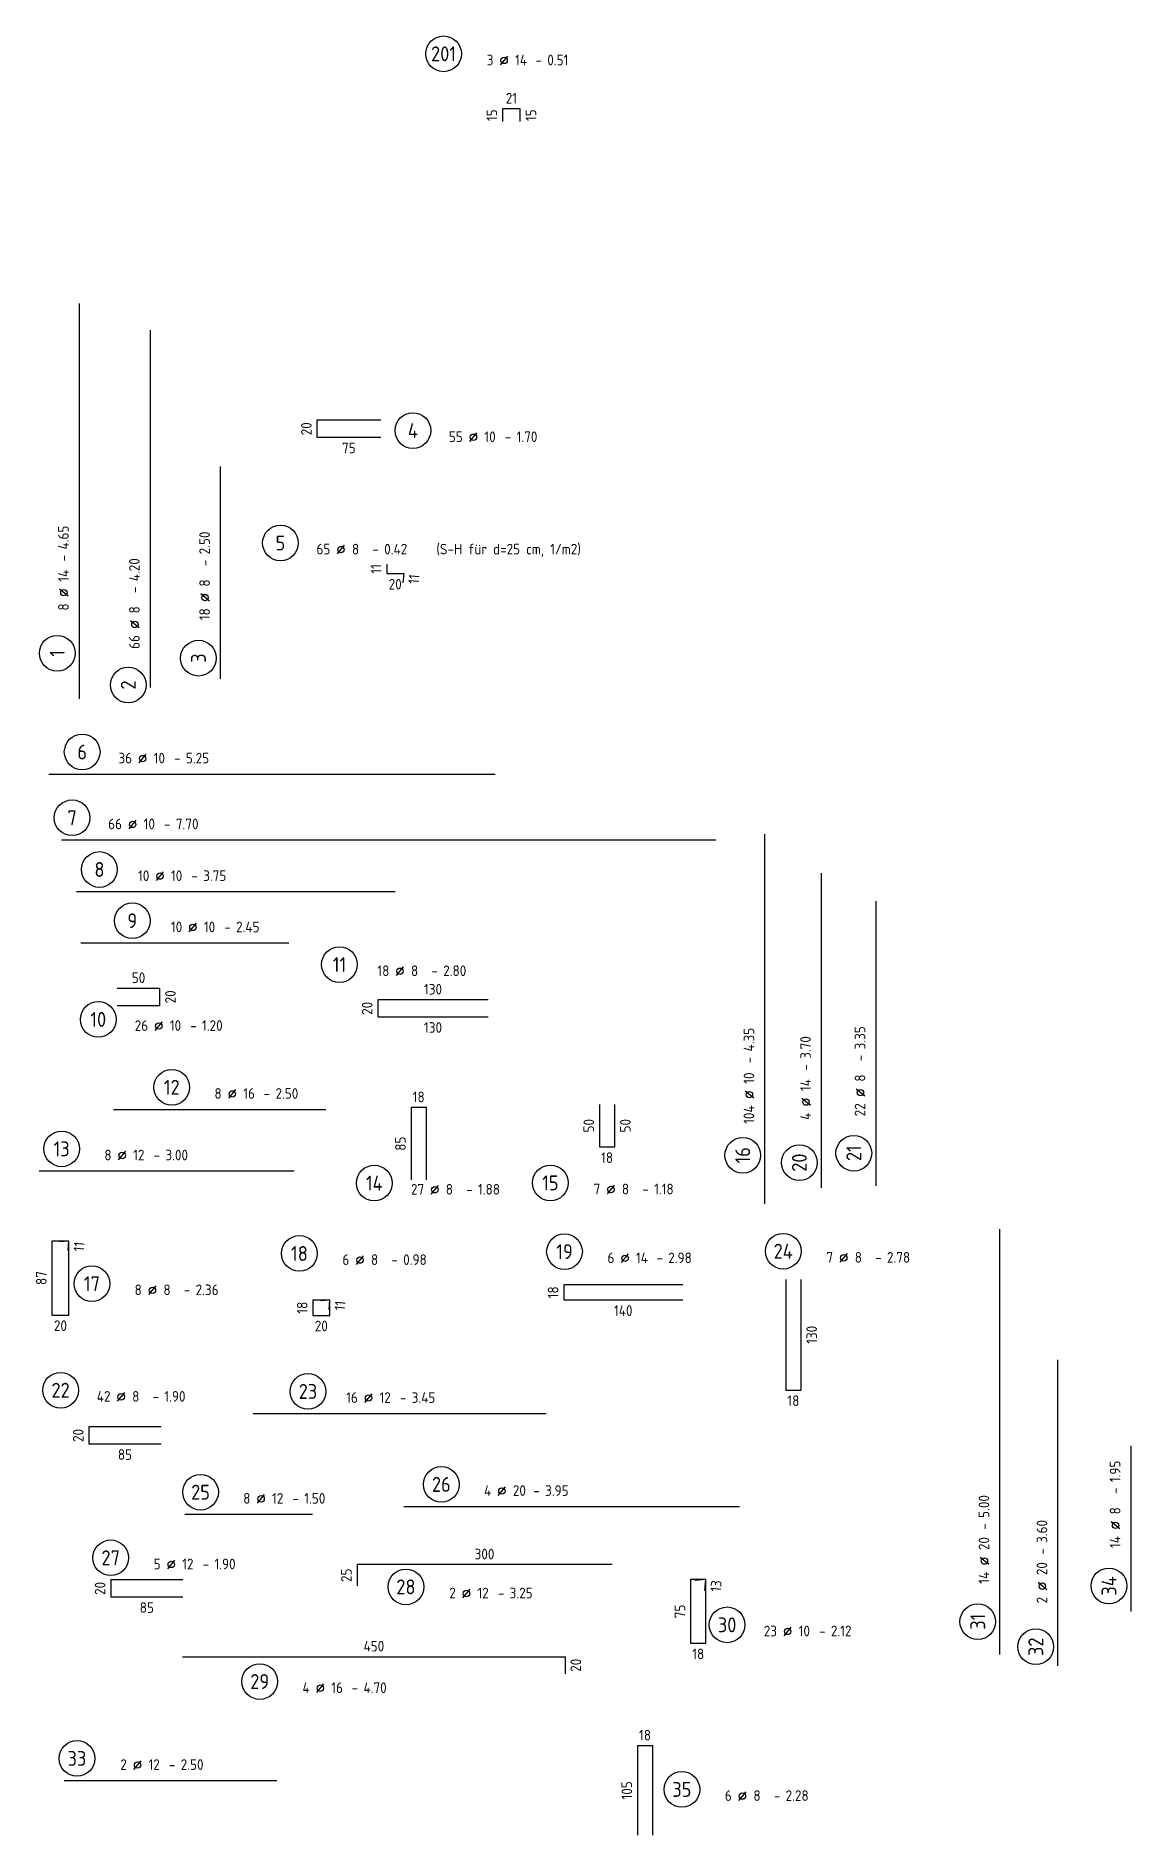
# Model space of a CAD drawing. Extents: x -31 to 75, y 1 to 115.
# Drawn here: x 61.66 to 74.55, y 22.11 to 43.27 of the extents above; entities that cross this region are included whole.
import ezdxf
from ezdxf.enums import TextEntityAlignment as Align

# ---------------------------------------------------------------- set-up
doc = ezdxf.new("R2010")
doc.units = 0
doc.header["$LTSCALE"] = 0.5
doc.linetypes.add('AUSGEZOGEN', pattern=[1000.01, 1000, 0.01])
doc.layers.add('RND', color=7, linetype='Continuous')
doc.styles.add('txt', font='isocp.shx')

msp = doc.modelspace()

# ---------------------------------------------------------------- texts
at = {"layer": 'RND', "color": 7, "linetype": 'AUSGEZOGEN', "style": 'txt'}
for s, p in [('21', (67.2557, 42.5362)), ('75', (65.3438, 38.423)), ('20', (65.8889, 36.82)), ('50', (62.8693, 32.1915)), ('130', (66.334, 32.0562)), ('130', (66.334, 31.6062)), ('18', (66.1654, 30.7896)), ('18', (68.3816, 30.0757)), ('20', (61.9503, 28.0989)), ('20', (65.0198, 28.0953)), ('140', (68.5717, 28.276)), ('18', (70.5735, 27.2166)), ('85', (62.7096, 26.5831)), ('300', (66.9397, 25.4134)), ('85', (62.9667, 24.7836)), ('450', (65.6384, 24.3294)), ('18', (69.4543, 24.2383)), ('18', (68.8285, 23.2831))]:
    msp.add_text(s, height=0.125, dxfattribs=at).set_placement(p, align=Align.MIDDLE)
for s, rotation, p in [('15', 90, (67.0257, 42.3362)), ('15', 90, (67.4857, 42.3362)), ('20', 90, (64.8438, 38.648)), ('11', 90, (65.6639, 37)), ('11', 85, (66.1086, 36.8793)), ('20', 90, (63.2443, 31.9665)), ('20', 90, (65.559, 31.8312)), ('50', 90, (68.1666, 30.4507)), ('50', 90, (68.5966, 30.4507)), ('85', 90, (65.9504, 30.2396)), ('11', 84.99986, (62.17, 29.0283)), ('87', 90, (61.7253, 28.6589)), ('18', 90, (64.7948, 28.3103)), ('11', 84.99986, (65.2395, 28.3346)), ('18', 90, (67.7467, 28.491)), ('130', 90, (70.7885, 27.9916)), ('20', 90, (62.1596, 26.8081)), ('25', 90, (65.3147, 25.1634)), ('20', 90, (62.4167, 25.0086)), ('13', 84.99986, (69.6632, 25.0376)), ('75', 90, (69.2393, 24.7383)), ('20', 90, (68.0134, 24.1044)), ('105', 90, (68.6135, 22.6331))]:
    msp.add_text(s, height=0.125, rotation=rotation, dxfattribs=at).set_placement(p, align=Align.MIDDLE)

# ---------------------------------------------------------------- blocks, each defined once
blk = doc.blocks.new('RND_AUSZ')
at = {"layer": 'RND', "color": 7, "linetype": 'Continuous'}
blk.add_line((1.341, 0.262), (1.509, 0.466), dxfattribs=at)
at = {"layer": 'RND', "color": 1, "linetype": 'Continuous'}
blk.add_circle((0, 0.52), 0.42, dxfattribs=at)
at = {"layer": 'RND', "color": 7, "linetype": 'Continuous'}
blk.add_circle((1.425, 0.364), 0.075, dxfattribs=at)
at = {"layer": 'RND', "color": 7, "linetype": 'Continuous', "style": 'txt'}
blk.add_text('-', height=0.25, dxfattribs=at).set_placement((2.163, 0.25))
for tag, p in [('WIEOFT', (-0.536, 0.25)), ('STK', (1.174, 0.25))]:
    blk.add_attdef(tag, text='', height=0.25, dxfattribs=at).set_placement(p, align=Align.RIGHT)
at = {"layer": 'RND', "color": 1, "linetype": 'Continuous', "style": 'txt'}
blk.add_attdef('POS', text='', height=0.35, dxfattribs=at).set_placement((0, 0.52), align=Align.MIDDLE)
at = {"layer": 'RND', "color": 7, "linetype": 'Continuous', "style": 'txt'}
for tag, p in [('DS', (1.683, 0.25)), ('LANG', (2.441, 0.25)), ('TEXT', (3.669, 0.25))]:
    blk.add_attdef(tag, p, '', height=0.25, dxfattribs=at)

# ---------------------------------------------------------------- linework, layer by layer
at = {"layer": 'RND', "color": 1, "linetype": 'AUSGEZOGEN'}
for points in [[(67.3607, 42.2612), (67.3607, 42.4112), (67.1507, 42.4112), (67.1507, 42.2612)], [(62.1729, 35.4715), (62.1729, 40.1215)], [(63.0083, 35.6062), (63.0083, 39.8062)], [(65.7188, 38.748), (64.9688, 38.748), (64.9688, 38.548), (65.7188, 38.548)], [(63.8339, 35.7059), (63.8339, 38.2059)], [(65.7889, 37.055), (65.7889, 36.945), (65.9889, 36.945), (65.9793, 36.8355)], [(61.8156, 34.5871), (67.0656, 34.5871)], [(70.2383, 29.5305), (70.2383, 33.8805)], [(61.9627, 33.8125), (69.6627, 33.8125)], [(70.9042, 29.7196), (70.9042, 33.4196)], [(62.1401, 33.2042), (65.8901, 33.2042)], [(71.5446, 33.092), (71.5446, 29.742)], [(62.1892, 32.6012), (64.6392, 32.6012)], [(62.6193, 31.8665), (63.1193, 31.8665), (63.1193, 32.0665), (62.6193, 32.0665)], [(66.984, 31.9312), (65.684, 31.9312), (65.684, 31.7312), (66.984, 31.7312)], [(68.2916, 30.7007), (68.2916, 30.2007), (68.4716, 30.2007), (68.4716, 30.7007)], [(62.5739, 30.6427), (65.0739, 30.6427)], [(66.2554, 29.8146), (66.2554, 30.6646), (66.0754, 30.6646), (66.0754, 29.8146)], [(61.6996, 29.9186), (64.6996, 29.9186)], [(73.0031, 24.2329), (73.0031, 29.2329)], [(62.0407, 28.9844), (62.0503, 29.0939), (61.8503, 29.0939), (61.8503, 28.2239), (62.0503, 28.2239), (62.0503, 29.0939), (61.9407, 29.0844)], [(69.2717, 28.581), (67.8717, 28.581), (67.8717, 28.401), (69.2717, 28.401)], [(70.4835, 28.6416), (70.4835, 27.3416), (70.6635, 27.3416), (70.6635, 28.6416)], [(65.1102, 28.2907), (65.1198, 28.4003), (64.9198, 28.4003), (64.9198, 28.2203), (65.1198, 28.2203), (65.1198, 28.4003), (65.0102, 28.3907)], [(73.6851, 24.0988), (73.6851, 27.6988)], [(63.1346, 26.9081), (62.2846, 26.9081), (62.2846, 26.7081), (63.1346, 26.7081)], [(64.2166, 27.0657), (67.6666, 27.0657)], [(74.546, 24.7367), (74.546, 26.6867)], [(63.4144, 25.8804), (64.9144, 25.8804)], [(65.991, 25.9719), (69.941, 25.9719)], [(68.4397, 25.2884), (65.4397, 25.2884), (65.4397, 25.0384)], [(63.3917, 25.1086), (62.5417, 25.1086), (62.5417, 24.9086), (63.3917, 24.9086)], [(69.533, 24.9838), (69.5443, 25.1133), (69.3643, 25.1133), (69.3643, 24.3633), (69.5443, 24.3633), (69.5443, 25.1133), (69.4148, 25.1019)], [(63.3884, 24.2044), (67.8884, 24.2044), (67.8884, 24.0044)], [(68.9185, 22.1081), (68.9185, 23.1581), (68.7385, 23.1581), (68.7385, 22.1081)], [(61.9947, 22.7492), (64.4947, 22.7492)]]:
    msp.add_lwpolyline(points, dxfattribs=at)

# ---------------------------------------------------------------- block references
at = {"layer": 'RND', "color": 7, "linetype": 'AUSGEZOGEN', "xscale": 0.5, "yscale": 0.5, "zscale": 0.5}
for p, values in [((66.4577, 42.798), {'POS': '201', 'STK': '3', 'DS': '14', 'LANG': '0.51'}), ((66.0968, 38.3667), {'POS': '4', 'STK': '55', 'DS': '10', 'LANG': '1.70'}), ((64.5389, 37.045), {'POS': '5', 'STK': '65', 'DS': '8', 'LANG': '0.42', 'TEXT': '(S-H für d=25 cm, 1/m2)'}), ((62.0877, 33.8125), {'POS': '7', 'STK': '66', 'DS': '10', 'LANG': '7.70'}), ((62.4093, 33.2042), {'POS': '8', 'STK': '10', 'DS': '10', 'LANG': '3.75'}), ((62.7964, 32.6012), {'POS': '9', 'STK': '10', 'DS': '10', 'LANG': '2.45'}), ((65.2332, 32.0861), {'POS': '11', 'STK': '18', 'DS': '8', 'LANG': '2.80'}), ((62.3957, 31.4412), {'POS': '10', 'STK': '26', 'DS': '10', 'LANG': '1.20'}), ((65.6427, 29.5156), {'POS': '14', 'STK': '27', 'DS': '8', 'LANG': '1.88'}), ((67.7144, 29.5184), {'POS': '15', 'STK': '7', 'DS': '8', 'LANG': '1.18'}), ((64.7622, 28.6882), {'POS': '18', 'STK': '6', 'DS': '8', 'LANG': '0.98'}), ((67.8809, 28.7095), {'POS': '19', 'STK': '6', 'DS': '14', 'LANG': '2.98'}), ((70.4542, 28.715), {'POS': '24', 'STK': '7', 'DS': '8', 'LANG': '2.78'}), ((62.3206, 28.3329), {'POS': '17', 'STK': '8', 'DS': '8', 'LANG': '2.36'}), ((61.9526, 27.0798), {'POS': '22', 'STK': '42', 'DS': '8', 'LANG': '1.90'}), ((64.8626, 27.0657), {'POS': '23', 'STK': '16', 'DS': '12', 'LANG': '3.45'}), ((63.5985, 25.8804), {'POS': '25', 'STK': '8', 'DS': '12', 'LANG': '1.50'}), ((66.4317, 25.9719), {'POS': '26', 'STK': '4', 'DS': '20', 'LANG': '3.95'}), ((62.5417, 25.1086), {'POS': '27', 'STK': '5', 'DS': '12', 'LANG': '1.90'}), ((69.7941, 24.3203), {'POS': '30', 'STK': '23', 'DS': '10', 'LANG': '2.12'}), ((69.2617, 22.3843), {'POS': '35', 'STK': '6', 'DS': '8', 'LANG': '2.28'})]:
    msp.add_blockref('RND_AUSZ', p, dxfattribs=at).add_auto_attribs(values)
at = {"layer": 'RND', "color": 7, "linetype": 'AUSGEZOGEN', "xscale": 0.5, "yscale": 0.5, "zscale": 0.5, "rotation": 90}
for p, values in [((62.1729, 36.0076), {'POS': '1', 'STK': '8', 'DS': '14', 'LANG': '4.65'}), ((63.0083, 35.6344), {'POS': '2', 'STK': '66', 'DS': '8', 'LANG': '4.20'}), ((70.2383, 30.1029), {'POS': '16', 'STK': '104', 'DS': '10', 'LANG': '4.35'}), ((71.5446, 30.1275), {'POS': '21', 'STK': '22', 'DS': '8', 'LANG': '3.35'}), ((70.9042, 30.0164), {'POS': '20', 'STK': '4', 'DS': '14', 'LANG': '3.70'})]:
    msp.add_blockref('RND_AUSZ', p, dxfattribs=at).add_auto_attribs(values)
at = {"layer": 'RND', "color": 1, "linetype": 'AUSGEZOGEN', "xscale": 0.5, "yscale": 0.5, "zscale": 0.5, "rotation": 90}
for p, values in [((63.8339, 35.9502), {'POS': '3', 'STK': '18', 'DS': '8', 'LANG': '2.50'}), ((74.546, 25.0377), {'POS': '34', 'STK': '14', 'DS': '8', 'LANG': '1.95'}), ((73.0031, 24.6175), {'POS': '31', 'STK': '14', 'DS': '20', 'LANG': '5.00'}), ((73.6851, 24.3227), {'POS': '32', 'STK': '2', 'DS': '20', 'LANG': '3.60'})]:
    msp.add_blockref('RND_AUSZ', p, dxfattribs=at).add_auto_attribs(values)
at = {"layer": 'RND', "color": 102, "linetype": 'AUSGEZOGEN', "xscale": 0.5, "yscale": 0.5, "zscale": 0.5}
for p, values in [((62.2061, 34.5871), {'POS': '6', 'STK': '36', 'DS': '10', 'LANG': '5.25'}), ((63.26, 30.6427), {'POS': '12', 'STK': '8', 'DS': '16', 'LANG': '2.50'}), ((61.9648, 29.9186), {'POS': '13', 'STK': '8', 'DS': '12', 'LANG': '3.00'})]:
    msp.add_blockref('RND_AUSZ', p, dxfattribs=at).add_auto_attribs(values)
at = {"layer": 'RND', "color": 1, "linetype": 'AUSGEZOGEN', "xscale": 0.5, "yscale": 0.5, "zscale": 0.5}
for p, values in [((66.0148, 24.7668), {'POS': '28', 'STK': '2', 'DS': '12', 'LANG': '3.25'}), ((64.2951, 23.6534), {'POS': '29', 'STK': '4', 'DS': '16', 'LANG': '4.70'}), ((62.1451, 22.7492), {'POS': '33', 'STK': '2', 'DS': '12', 'LANG': '2.50'})]:
    msp.add_blockref('RND_AUSZ', p, dxfattribs=at).add_auto_attribs(values)

msp.set_redraw_order([(e.dxf.handle, doc.entitydb.next_handle()) for e in msp.query("TEXT MTEXT ATTDEF DIMENSION ARC_DIMENSION")])  # texts and dimensions are drawn at this point

doc.saveas('drawing.dxf')
